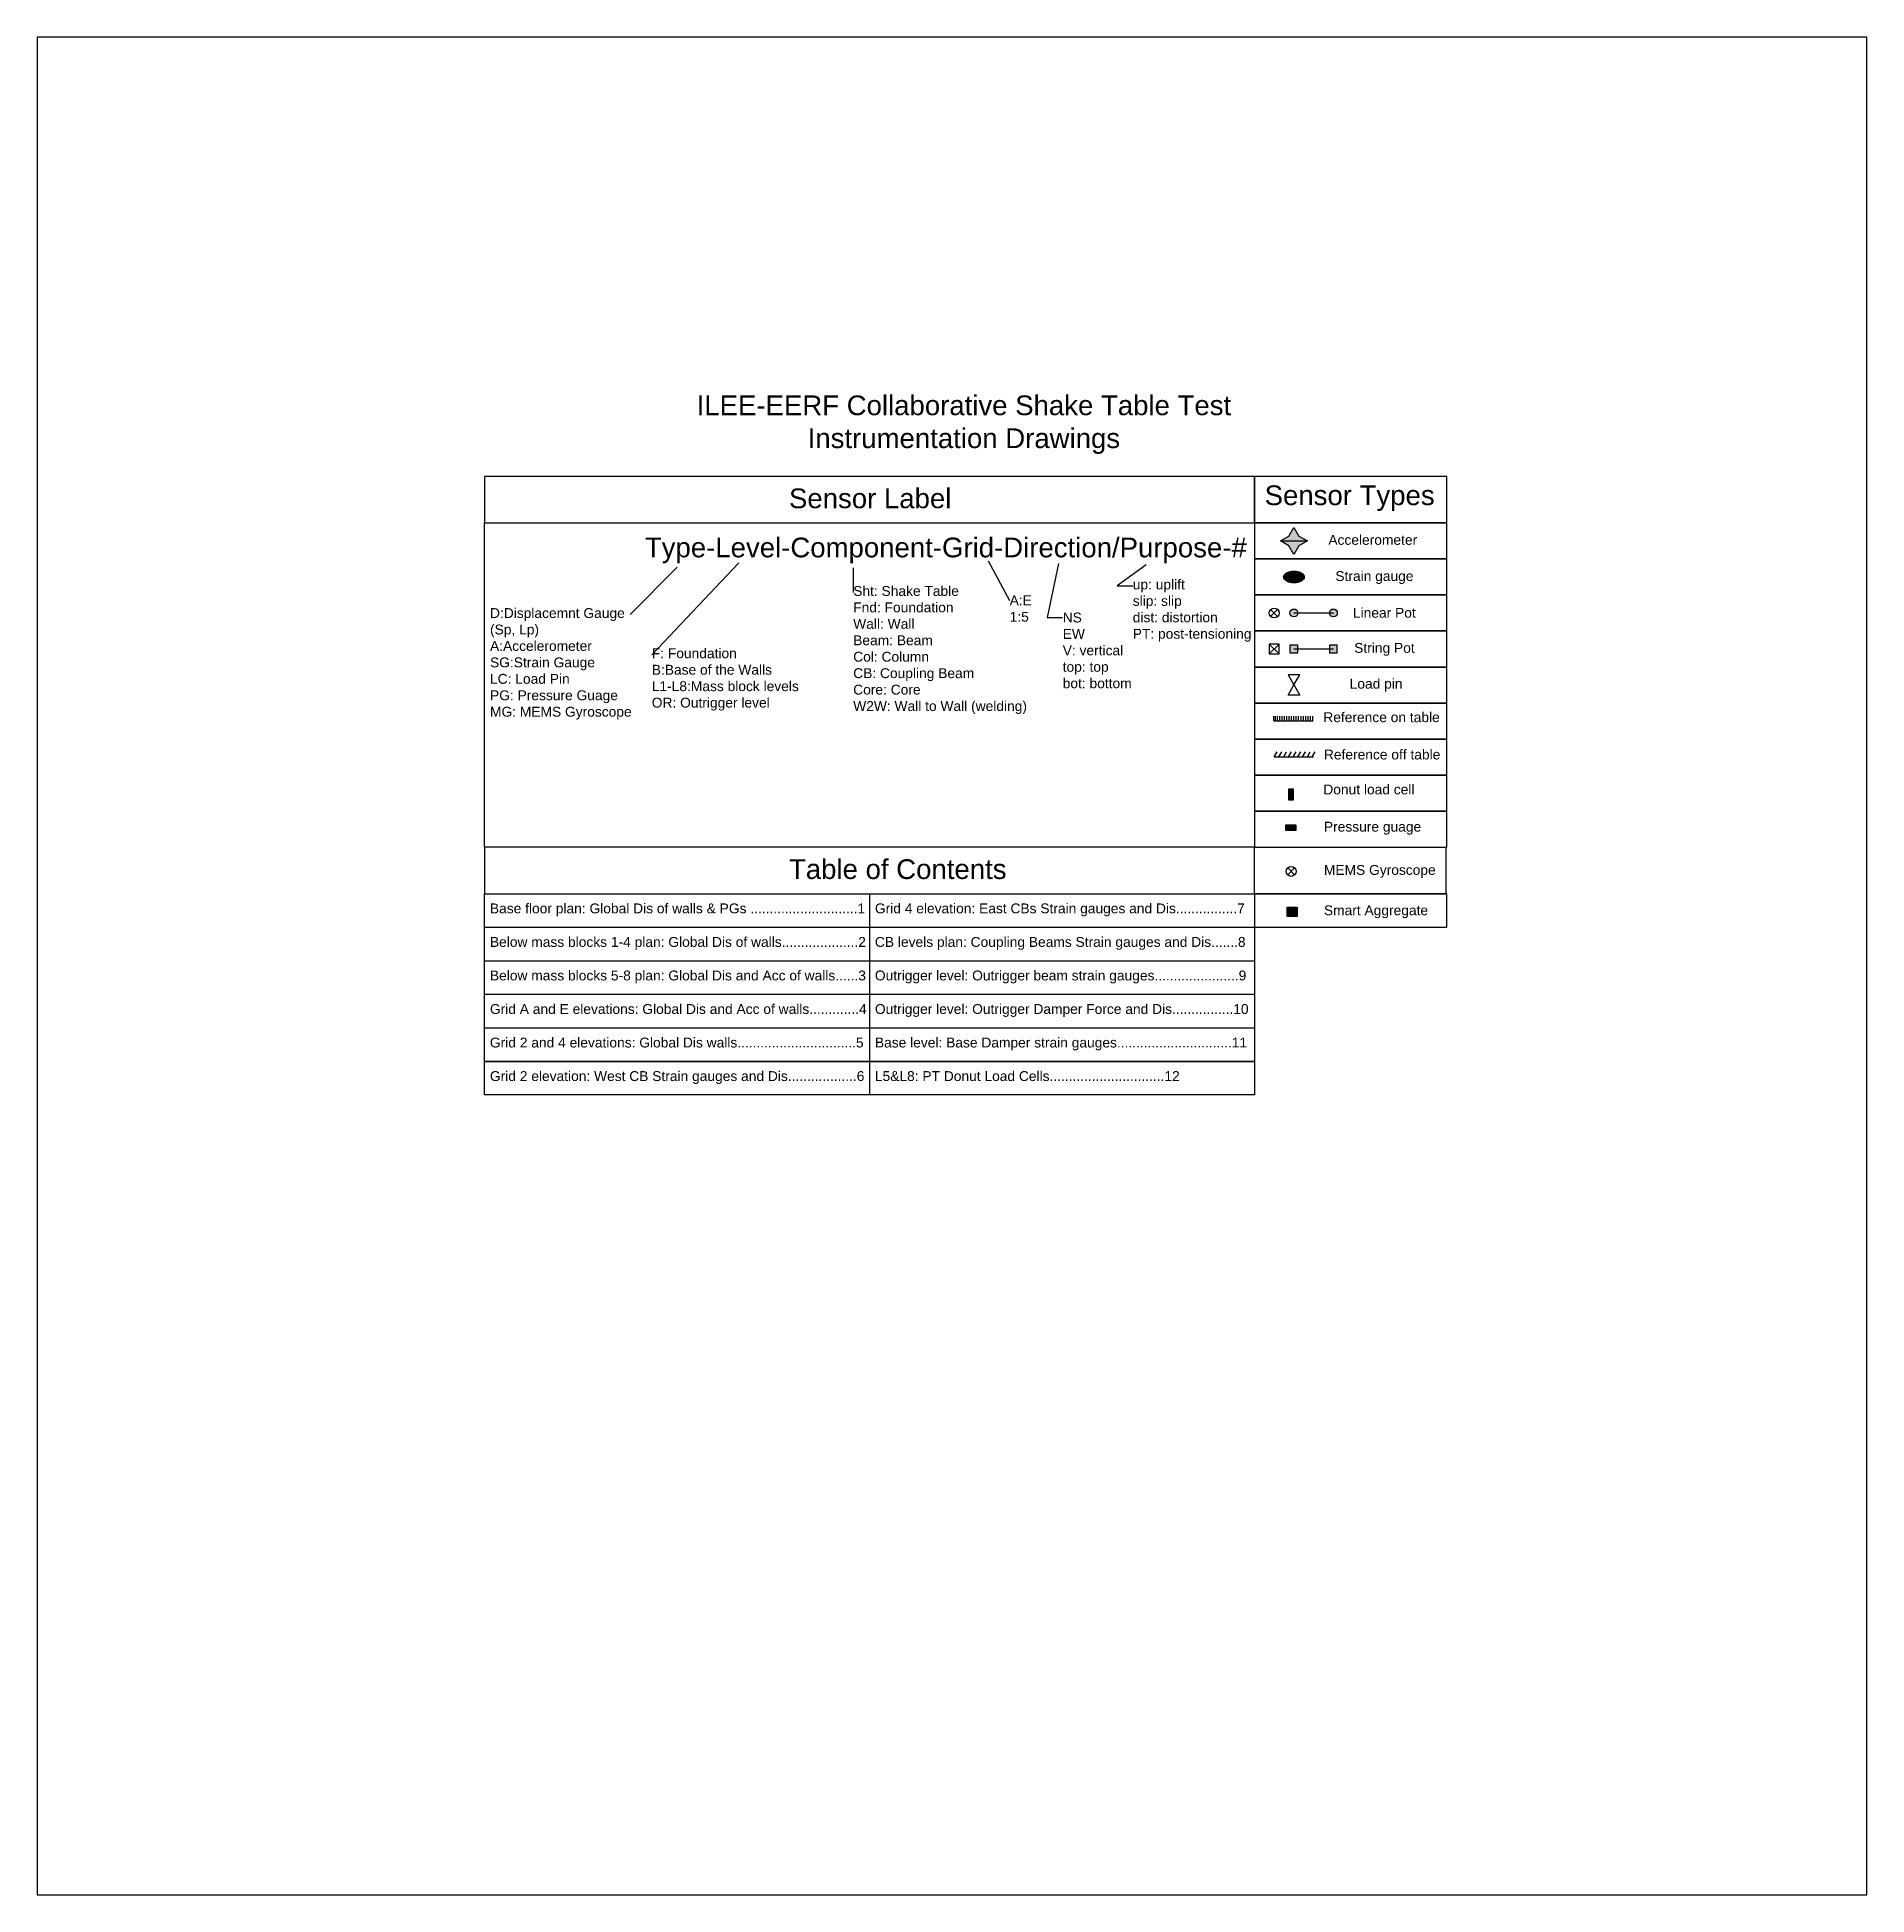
# Model space of a CAD drawing. Header units: millimetres. Extents: x -79526 to 153901, y -45620 to 21119.
# Drawn here: x -42427 to -23878, y -20172 to -1340 of the extents above; entities that cross this region are included whole.
import ezdxf
from ezdxf import colors
from ezdxf.entities.mleader import LeaderData, LeaderLine
from ezdxf.math import Vec2, Vec3

# ---------------------------------------------------------------- set-up
doc = ezdxf.new("R2010")
doc.units = ezdxf.units.MM
doc.header["$MEASUREMENT"] = 0
doc.layers.add('Plot', color=254, linetype='Continuous')
doc.styles.get("Standard").update_dxf_attribs({"font": 'arial.ttf'})

msp = doc.modelspace()

# ---------------------------------------------------------------- texts
at = {"attachment_point": 1}
for s, width, insert, char_height in [('\\pxqc;ILEE-EERF Collaborative Shake Table Test\\PInstrumentation Drawings', 10952.3, (-38508, -4972), 200), ('Sensor Label', 3150.66, (-34805, -5915), 200), ('Sensor Types', 1916.8, (-29983, -5884), 200), ('Type-Level-Component-Grid-Direction/Purpose-#', 489.27, (-36266, -6413), 200), ('Accelerometer', 489.27, (-29337, -6386), 100), ('Strain gauge', 1046.93, (-29266, -6753), 100), ('Linear Pot', 752.97, (-29088, -7125), 100), ('String Pot', 938.85, (-29075, -7481), 100), ('Load pin', 809.16, (-29121, -7844), 100), ('Reference on table', 1283.78, (-29388, -8184), 100), ('Reference off table', 1270.82, (-29382, -8562), 100), ('Donut load cell', 1283.78, (-29388, -8916), 100), ('Pressure guage', 1270.82, (-29382, -9294), 100), ('Table of Contents', 3150.66, (-34805, -9674), 200), ('MEMS Gyroscope', 1270.82, (-29382, -9732), 100), ('Base floor plan: Global Dis of walls & PGs ............................1', 3807.04, (-37837, -10122), 100), ('Grid 4 elevation: East CBs Strain gauges and Dis................7', 3829.56, (-33934, -10122), 100), ('Smart Aggregate', 1270.82, (-29382, -10141), 100), ('Below mass blocks 1-4 plan: Global Dis of walls....................2', 3829.56, (-37837, -10462), 100), ('CB levels plan: Coupling Beams Strain gauges and Dis.......8', 3829.56, (-33934, -10462), 100), ('Below mass blocks 5-8 plan: Global Dis and Acc of walls......3', 3829.56, (-37837, -10802), 100), ('Outrigger level: Outrigger beam strain gauges......................9', 3829.56, (-33934, -10802), 100), ('Grid A and E elevations: Global Dis and Acc of walls.............4', 3829.56, (-37837, -11142), 100), ('Outrigger level: Outrigger Damper Force and Dis................10', 3829.56, (-33934, -11142), 100), ('Grid 2 and 4 elevations: Global Dis walls...............................5', 3829.56, (-37837, -11482), 100), ('Base level: Base Damper strain gauges..............................11', 3829.56, (-33934, -11482), 100), ('Grid 2 elevation: West CB Strain gauges and Dis..................6', 3829.56, (-37837, -11822), 100), ('L5&L8: PT Donut Load Cells..............................12', 3829.56, (-33934, -11822), 100)]:
    msp.add_mtext_dynamic_manual_height_columns(s, width=width, gutter_width=1, heights=[0], dxfattribs=dict(at, insert=insert, char_height=char_height))

# ---------------------------------------------------------------- hatches: boundary and pattern name
h = msp.add_hatch(color=1)
h.dxf.hatch_style = 1
h.paths.add_polyline_path([(-29736, -6397), (-29686, -6310), (-29636, -6397), (-29550, -6447), (-29636, -6497), (-29686, -6583), (-29736, -6497), (-29823, -6447)])
h = msp.add_hatch(color=1)
h.dxf.hatch_style = 1
edge = h.paths.add_edge_path()
edge.add_ellipse((-29686, -6812), major_axis=(105, 0), ratio=0.571429, start_angle=0, end_angle=360)
h = msp.add_hatch(color=1)
h.dxf.hatch_style = 1
edge = h.paths.add_edge_path()
edge.add_arc((-29686, -7177), 40, 0, 360)
edge = h.paths.add_edge_path()
edge.add_arc((-29286, -7177), 40, 0, 360)
edge = h.paths.add_edge_path()
edge.add_line((-29686, -7177), (-29286, -7177))
h = msp.add_hatch(color=1)
h.dxf.hatch_style = 1
h.paths.add_polyline_path([(-29726, -7582), (-29646, -7582), (-29646, -7502), (-29726, -7502)])
h.paths.add_polyline_path([(-29326, -7582), (-29246, -7582), (-29246, -7502), (-29326, -7502)])
edge = h.paths.add_edge_path()
edge.add_line((-29686, -7542), (-29286, -7542))
h = msp.add_hatch(color=1)
h.dxf.hatch_style = 1
h.paths.add_polyline_path([(-29742, -9070), (-29692, -9070), (-29692, -8962), (-29742, -8962)])
h = msp.add_hatch(color=1)
h.dxf.hatch_style = 1
h.paths.add_polyline_path([(-29663, -9380), (-29663, -9329), (-29771, -9329), (-29771, -9380)])
h = msp.add_hatch(color=3)
h.dxf.hatch_style = 1
h.paths.add_polyline_path([(-29654, -10160), (-29754, -10160), (-29754, -10253), (-29654, -10253)])
h.paths.add_polyline_path([(-29414, -10298), (-28308, -10298), (-28308, -10091), (-29414, -10091)], flags=9)

# ---------------------------------------------------------------- linework, layer by layer
for p, q in [((-29823, -6447), (-29550, -6447)), ((-29550, -6447), (-29550, -6447)), ((-28141, -10023), (-28141, -9552)), ((-37891, -10023), (-30086, -10023)), ((-33989, -10023), (-33989, -12063)), ((-33989, -10023), (-33989, -10523)), ((-30086, -10023), (-28141, -10023)), ((-37891, -10363), (-30086, -10363)), ((-37891, -10703), (-30086, -10703)), ((-37891, -11043), (-30086, -11043)), ((-37891, -11383), (-30086, -11383)), ((-37891, -11383), (-30086, -11383))]:
    msp.add_line(p, q)
at = {"color": 1}
for p, q in [((-29851, -7142), (-29922, -7212)), ((-29922, -7142), (-29851, -7212)), ((-29686, -7177), (-29286, -7177)), ((-29836, -7492), (-29936, -7592)), ((-29936, -7492), (-29836, -7592)), ((-29686, -7542), (-29286, -7542)), ((-29626, -7803), (-29746, -7803)), ((-29746, -7803), (-29626, -8011)), ((-29746, -8011), (-29686, -7907)), ((-29686, -7907), (-29626, -7803)), ((-29626, -8011), (-29746, -8011)), ((-29890, -8272), (-29890, -8222)), ((-29890, -8272), (-29490, -8272)), ((-29872, -8272), (-29872, -8222)), ((-29854, -8272), (-29854, -8222)), ((-29830, -8272), (-29830, -8222)), ((-29806, -8272), (-29806, -8222)), ((-29782, -8272), (-29782, -8222)), ((-29758, -8272), (-29758, -8222)), ((-29734, -8272), (-29734, -8222)), ((-29710, -8272), (-29710, -8222)), ((-29686, -8272), (-29686, -8222)), ((-29662, -8272), (-29662, -8222)), ((-29638, -8272), (-29638, -8222)), ((-29614, -8272), (-29614, -8222)), ((-29590, -8272), (-29590, -8222)), ((-29566, -8272), (-29566, -8222)), ((-29542, -8272), (-29542, -8222)), ((-29518, -8272), (-29518, -8222)), ((-29494, -8272), (-29494, -8222)), ((-29886, -8637), (-29856, -8585)), ((-29886, -8637), (-29486, -8637)), ((-29838, -8637), (-29808, -8585)), ((-29790, -8637), (-29760, -8585)), ((-29742, -8637), (-29712, -8585)), ((-29694, -8637), (-29664, -8585)), ((-29646, -8637), (-29616, -8585)), ((-29598, -8637), (-29568, -8585)), ((-29550, -8637), (-29520, -8585)), ((-29502, -8637), (-29472, -8585))]:
    msp.add_line(p, q, dxfattribs=at)
at = {"color": 5}
for p, q in [((-29679, -9762), (-29749, -9833)), ((-29749, -9762), (-29679, -9833))]:
    msp.add_line(p, q, dxfattribs=at)
for points in [[(-42427, -20172), (-23878, -20172), (-23878, -1340), (-42427, -1340)], [(-37891, -6264), (-30086, -6264), (-30086, -5793), (-37891, -5793)], [(-30086, -6264), (-28137, -6264), (-28137, -5794), (-30086, -5793)], [(-37891, -6264), (-30086, -6264), (-30086, -9552), (-37891, -9552)], [(-28137, -6264), (-30086, -6264), (-30086, -6629), (-28137, -6629)], [(-28137, -6629), (-30086, -6629), (-30086, -6994), (-28137, -6994)], [(-28137, -6994), (-30086, -6994), (-30086, -7359), (-28137, -7359)], [(-28137, -7359), (-30086, -7359), (-30086, -7725), (-28137, -7725)], [(-28137, -7725), (-30086, -7725), (-30086, -8090), (-28137, -8090)], [(-28137, -8090), (-30086, -8090), (-30086, -8455), (-28137, -8455)], [(-28137, -8455), (-30086, -8455), (-30086, -8820), (-28137, -8820)], [(-28137, -8822), (-30086, -8822), (-30086, -9187), (-28137, -9187)], [(-28137, -9187), (-30086, -9187), (-30086, -9552), (-28137, -9552)], [(-37891, -10023), (-30086, -10023), (-30086, -9552), (-37891, -9552)], [(-28137, -10023), (-30086, -10023), (-30086, -10363), (-28137, -10363)], [(-37891, -11383), (-30086, -11383), (-30086, -11723), (-37891, -11723)], [(-37891, -11723), (-30086, -11723), (-30086, -12063), (-37891, -12063)]]:
    msp.add_lwpolyline(points, close=True)
for points in [[(-29736, -6397), (-29686, -6310), (-29636, -6397), (-29550, -6447), (-29636, -6497), (-29686, -6583), (-29736, -6497), (-29823, -6447), (-29736, -6397)], [(-37891, -12023), (-37891, -10023), (-30086, -10023), (-30086, -12023)]]:
    msp.add_lwpolyline(points)
at = {"color": 1}
for points in [[(-29936, -7592), (-29836, -7592), (-29836, -7492), (-29936, -7492)], [(-29726, -7582), (-29646, -7582), (-29646, -7502), (-29726, -7502)], [(-29326, -7582), (-29246, -7582), (-29246, -7502), (-29326, -7502)]]:
    msp.add_lwpolyline(points, close=True, dxfattribs=at)
at = {"color": 3}
msp.add_lwpolyline([(-29754, -10160), (-29654, -10160), (-29654, -10253), (-29754, -10253)], close=True, dxfattribs=at)
at = {"color": 1}
for centre, radius in [((-29886, -7177), 50), ((-29686, -7177), 40), ((-29286, -7177), 40)]:
    msp.add_circle(centre, radius, dxfattribs=at)
at = {"color": 5}
msp.add_circle((-29714, -9797), 50, dxfattribs=at)
at = {"color": 1}
msp.add_ellipse((-29686, -6812), major_axis=(105, 0), ratio=0.571429, dxfattribs=at)
at = {"layer": 'Plot', "ltscale": 0.1}
for points in [[(-29692, -8962), (-29742, -8962), (-29742, -9070), (-29692, -9070)], [(-29771, -9329), (-29771, -9380), (-29663, -9380), (-29663, -9329)]]:
    msp.add_lwpolyline(points, close=True, dxfattribs=at)

msp.set_redraw_order([(e.dxf.handle, doc.entitydb.next_handle()) for e in msp.query("TEXT MTEXT ATTDEF DIMENSION ARC_DIMENSION")])  # texts and dimensions are drawn at this point

# ---------------------------------------------------------------- leaders
ml = msp.add_multileader_mtext('Standard')
ml.set_content('D:Displacemnt Gauge (Sp, Lp)\\PA:Accelerometer\\PSG:Strain Gauge\\PLC: Load Pin \\PPG: Pressure Guage\\PMG: MEMS Gyroscope', color=256)
ml.set_leader_properties()
ml.build(insert=Vec2(0, 0))
ml.multileader.update_dxf_attribs({"dogleg_length": 0.36, "arrow_head_size": 0.18})
ctx = ml.context
ctx.base_point, ctx.char_height, ctx.arrow_head_size, ctx.landing_gap_size, ctx.plane_origin = Vec3(-37837, -7192), 100, 0.18, 0.09, Vec3(-35937, -6713)
notes = []
notes.append((ctx, [(0, (1, 1, 0), (-36416, -7192), (-1, 0), 0.36, [(0, [(-35937, -6713)], 0, [])])]))
ctx.mtext.insert, ctx.mtext.width, ctx.mtext.flow_direction = Vec3(-37836, -7128), 1597.48, 5
ml = msp.add_multileader_mtext('Standard')
ml.set_content('F: Foundation\\PB:Base of the Walls\\P\\pxql;L1-L8:Mass block levels\\POR: Outrigger level ', color=256)
ml.set_leader_properties()
ml.build(insert=Vec2(0, 0))
ml.multileader.update_dxf_attribs({"dogleg_length": 0.36, "arrow_head_size": 0.18})
ctx = ml.context
ctx.base_point, ctx.char_height, ctx.arrow_head_size, ctx.landing_gap_size, ctx.plane_origin = Vec3(-36196, -7601), 100, 0.18, 0.09, Vec3(-35654, -6669)
notes.append((ctx, [(0, (1, 1, 0), (-36196, -7601), (1, 0), 0.45, [(0, [(-35314, -6669)], 0, [])])]))
ctx.mtext.insert, ctx.mtext.flow_direction = Vec3(-36196, -7536), 5
ml = msp.add_multileader_mtext('Standard')
ml.set_content('Sht: Shake Table\\PFnd: Foundation\\PWall: Wall\\PBeam: Beam\\PCol: Column\\PCB: Coupling Beam\\PCore: Core\\PW2W: Wall to Wall (welding)', color=256)
ml.set_leader_properties()
ml.build(insert=Vec2(0, 0))
ml.multileader.update_dxf_attribs({"dogleg_length": 0.36, "arrow_head_size": 0.18})
ctx = ml.context
ctx.base_point, ctx.char_height, ctx.arrow_head_size, ctx.landing_gap_size, ctx.plane_origin = Vec3(-34154, -6969), 100, 0.18, 0.09, Vec3(-34154, -6720)
notes.append((ctx, [(0, (1, 1, 0), (-34154, -6969), (1, 0), 0.36, [(0, [(-34154, -6720)], 0, [])])]))
ctx.mtext.insert, ctx.mtext.flow_direction = Vec3(-34154, -6904), 5
ml = msp.add_multileader_mtext('Standard')
ml.set_content('A:E\\P1:5', color=256)
ml.set_leader_properties()
ml.build(insert=Vec2(0, 0))
ml.multileader.update_dxf_attribs({"dogleg_length": 0.36, "arrow_head_size": 0.18})
ctx = ml.context
ctx.base_point, ctx.char_height, ctx.arrow_head_size, ctx.landing_gap_size, ctx.plane_origin = Vec3(-32568, -7050), 100, 0.18, 0.09, Vec3(-32786, -6650)
notes.append((ctx, [(0, (1, 1, 0), (-32569, -7050), (1, 0), 0.36, [(0, [(-32786, -6650)], 0, [])])]))
ctx.mtext.insert, ctx.mtext.flow_direction = Vec3(-32568, -6999), 5
ml = msp.add_multileader_mtext('Standard')
ml.set_content('NS\\PEW\\PV: vertical\\Ptop: top\\Pbot: bottom', color=256)
ml.set_leader_properties()
ml.build(insert=Vec2(0, 0))
ml.multileader.update_dxf_attribs({"dogleg_length": 0.36, "arrow_head_size": 0.18})
ctx = ml.context
ctx.base_point, ctx.char_height, ctx.arrow_head_size, ctx.landing_gap_size, ctx.plane_origin = Vec3(-32030, -7224), 100, 0.18, 0.09, Vec3(-32072, -6676)
notes.append((ctx, [(0, (1, 1, 0), (-32189, -7224), (1, 0), 158, [(0, [(-32072, -6676)], 0, [])])]))
ctx.mtext.insert, ctx.mtext.flow_direction = Vec3(-32030, -7173), 5
ml = msp.add_multileader_mtext('Standard')
ml.set_content('up: uplift\\Pslip: slip\\Pdist: distortion\\PPT: post-tensioning', color=256)
ml.set_leader_properties()
ml.build(insert=Vec2(0, 0))
ml.multileader.update_dxf_attribs({"dogleg_length": 0.36, "arrow_head_size": 0.18})
ctx = ml.context
ctx.base_point, ctx.char_height, ctx.arrow_head_size, ctx.landing_gap_size, ctx.plane_origin = Vec3(-31320, -6903), 100, 0.18, 0.09, Vec3(-31184, -6688)
notes.append((ctx, [(0, (1, 1, 0), (-31478, -6903), (1, 0), 158, [(0, [(-31184, -6688)], 0, [])])]))
ctx.mtext.insert, ctx.mtext.flow_direction = Vec3(-31320, -6838), 5
for ctx, leaders in notes:
    for number, flags, end, landing, length, lines in leaders:
        leader = LeaderData()
        leader.index, (leader.has_last_leader_line, leader.has_dogleg_vector, leader.attachment_direction) = number, flags
        leader.last_leader_point, leader.dogleg_vector, leader.dogleg_length = Vec3(end), Vec3(landing), length
        for number, points, colour, breaks in lines:
            line = LeaderLine()
            line.index, line.vertices, line.color, line.breaks = number, Vec3.list(points), colors.encode_raw_color(colour), breaks
            leader.lines.append(line)
        ctx.leaders.append(leader)

doc.saveas('drawing.dxf')
